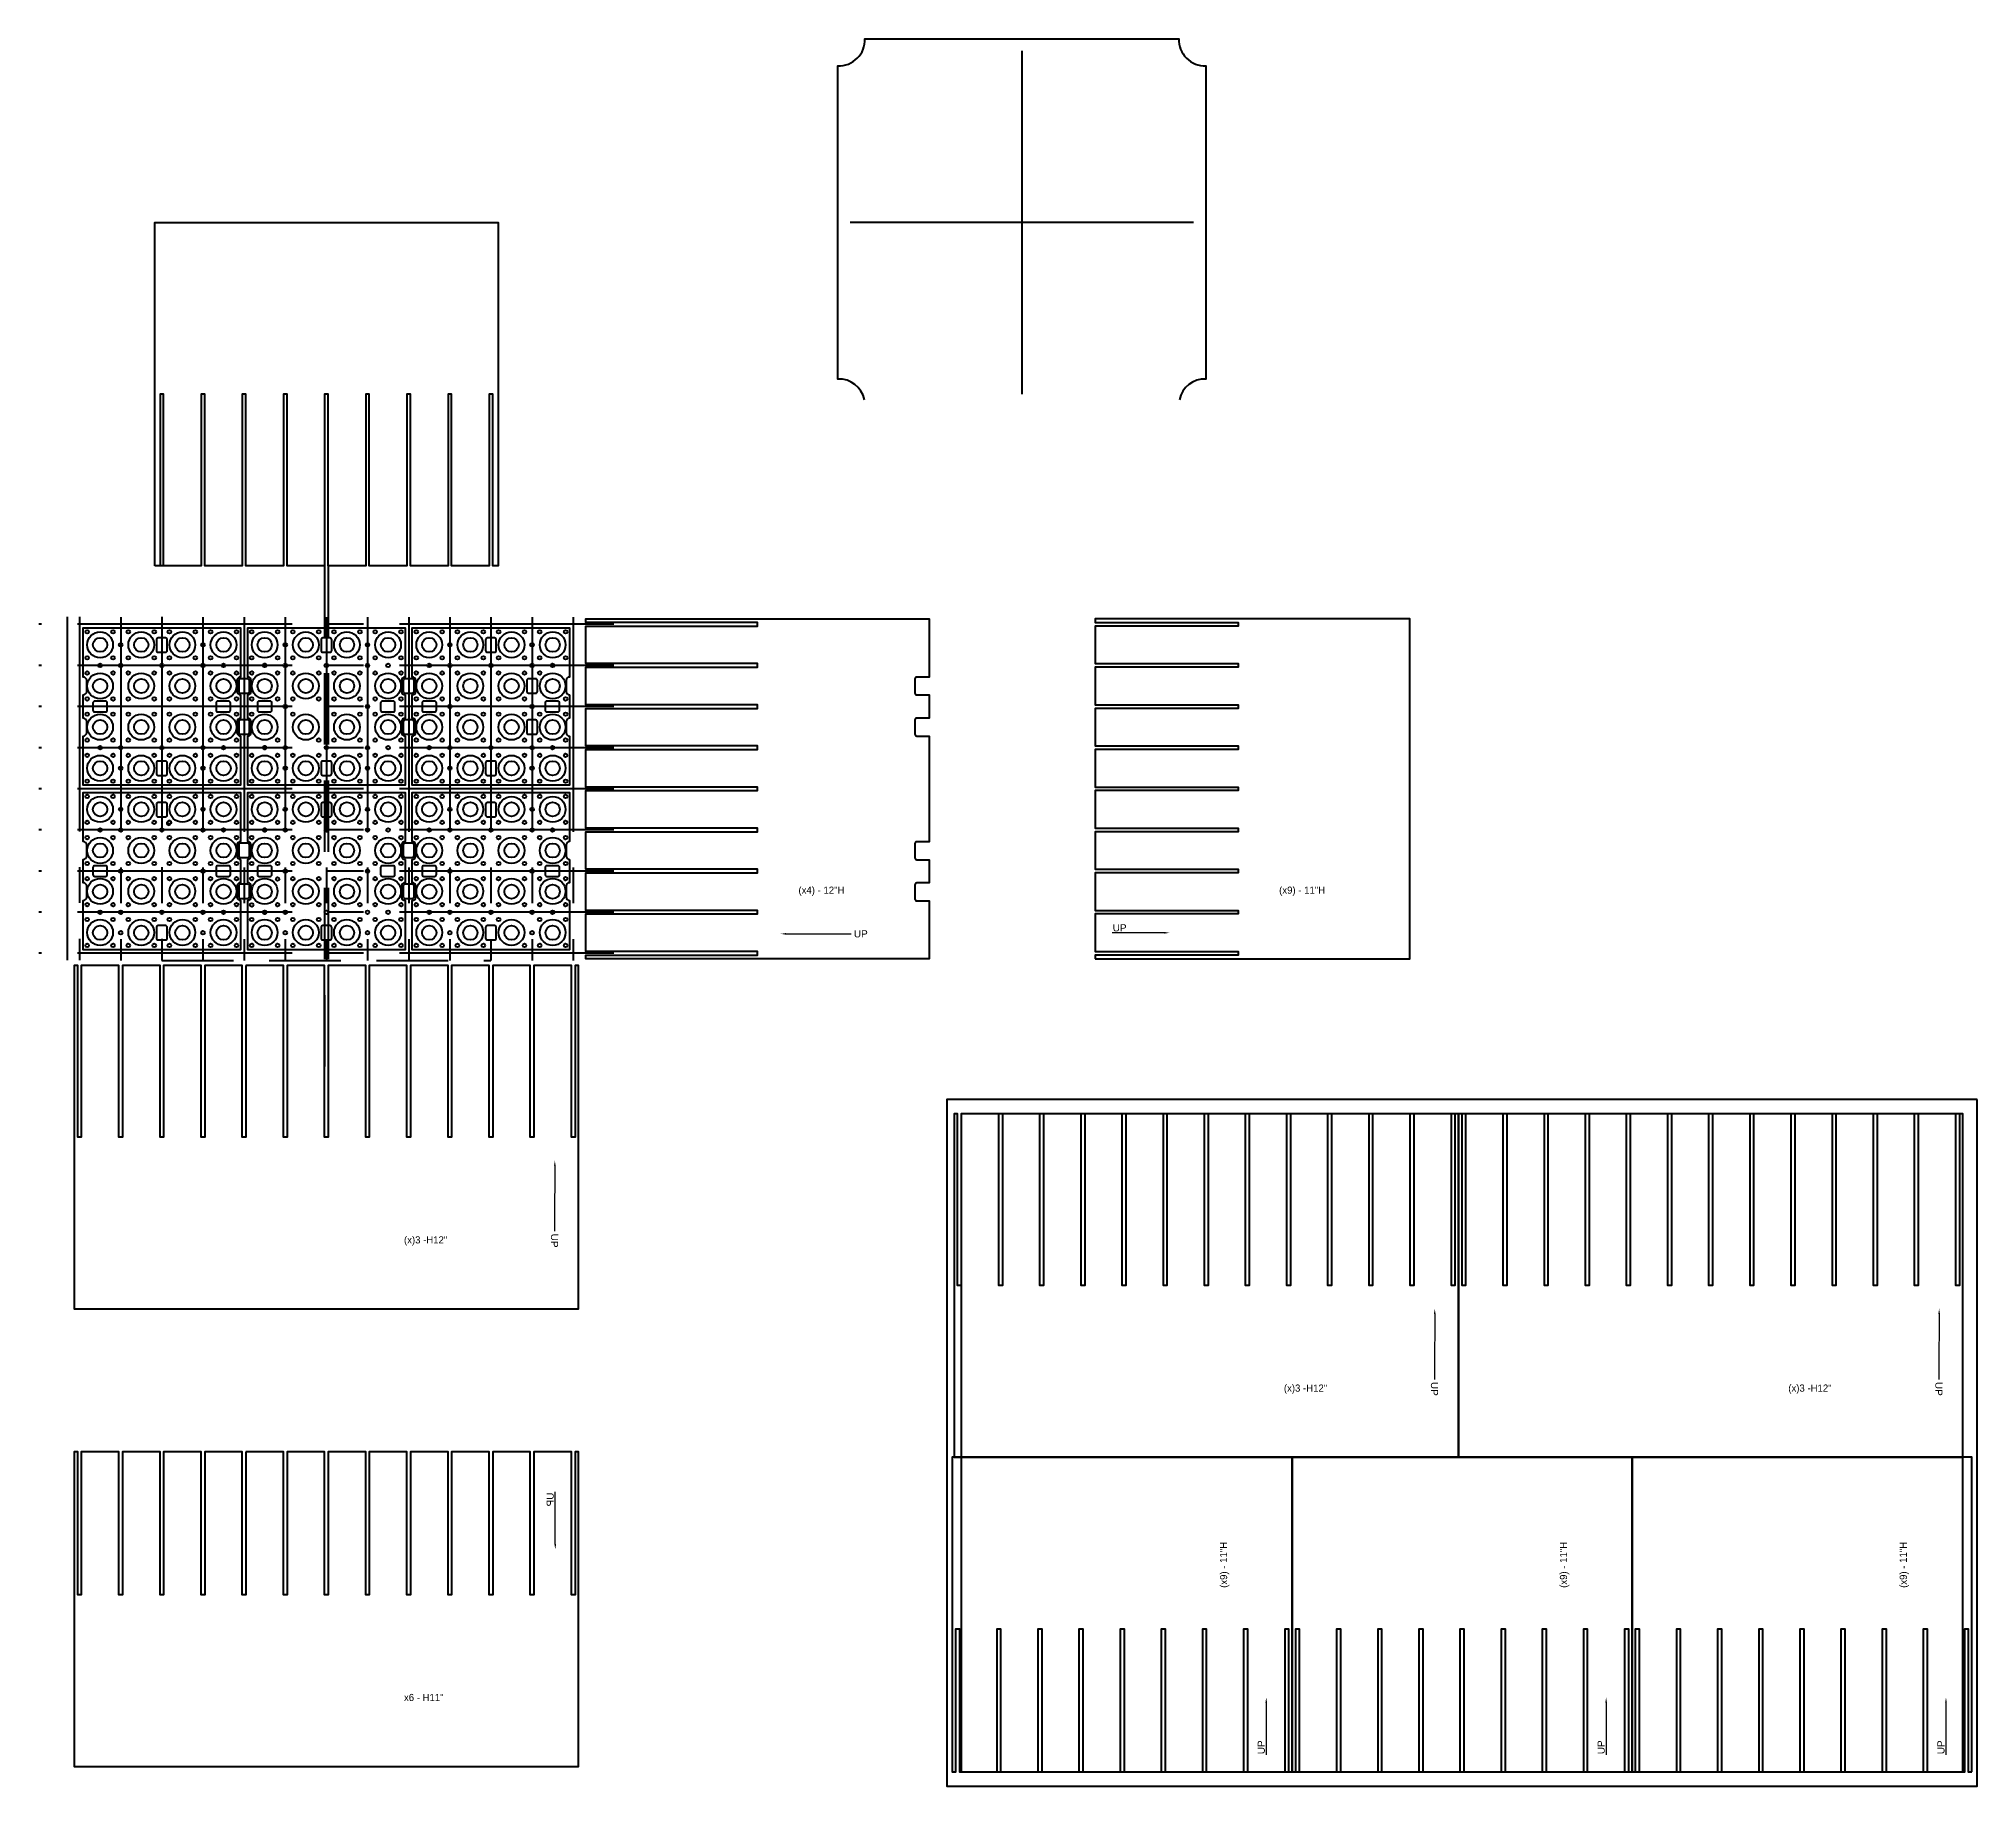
# Model space of a CAD drawing. Header units: millimetres. Extents: x -4815 to 20749, y -4662 to 5111.
# Drawn here: x 3309.4 to 3377.2, y 850.7 to 911.8 of the extents above; entities that cross this region are included whole.
import ezdxf
from ezdxf import colors
from ezdxf.entities.mleader import LeaderData, LeaderLine
from ezdxf.math import Vec2, Vec3

# ---------------------------------------------------------------- set-up
doc = ezdxf.new("R2010")
doc.units = ezdxf.units.MM
doc.header["$LTSCALE"] = 10
doc.header["$MEASUREMENT"] = 0
doc.linetypes.add('CENTER2', pattern=[1.125, 0.75, -0.125, 0.125, -0.125])
doc.linetypes.add('DASHED2', pattern=[0.375, 0.25, -0.125])
for name, color, linetype in [('A-ANNO-CNTR', 10, 'CENTER2'), ('A-ANNO-LEGN', 4, 'Continuous'), ('A-DETL-___4', 4, 'Continuous'), ('A-SECT-___5', 5, 'Continuous'), ('A-TTBL-___3', 3, 'Continuous')]:
    doc.layers.add(name, color=color, linetype=linetype)

msp = doc.modelspace()

# ---------------------------------------------------------------- texts
at = {"layer": 'Defpoints', "lineweight": 40, "transparency": 33554687, "char_height": 0.25, "attachment_point": 1}
for s, width, insert in [('(x4) - 12"H', 3.6283, (3335.978, 882.126)), ('(x9) - 11"H', 1.69873, (3352.773, 882.126)), ('(x)3 -H12" ', 3.50917, (3322.194, 869.905)), ('(x)3 -H12" ', 3.50917, (3352.939, 864.725)), ('(x)3 -H12" ', 3.50917, (3370.564, 864.725)), ('x6 - H11"', 3.50917, (3322.194, 853.914))]:
    msp.add_mtext_dynamic_manual_height_columns(s, width=width, gutter_width=1.25, heights=[0], dxfattribs=dict(at, insert=insert))
at = {"layer": 'Defpoints', "lineweight": 40, "transparency": 33554687, "char_height": 0.25, "attachment_point": 1, "rotation": 90}
for insert in [(3350.707, 857.619), (3362.582, 857.619), (3374.457, 857.619)]:
    msp.add_mtext_dynamic_manual_height_columns('(x9) - 11"H', width=1.69873, gutter_width=1.25, heights=[0], dxfattribs=dict(at, insert=insert))

# ---------------------------------------------------------------- blocks, each defined once
blk = doc.blocks.new('Interface PCB (Rev 2)')
at = {"layer": 'A-DETL-___4', "lineweight": 40, "transparency": 33554687}
blk.add_lwpolyline([(2.75, 0.406), (2.75, -0.406, 0.414214), (2.625, -0.531), (2.625, -0.906, 0.414214), (2.75, -1.031), (2.75, -2.75), (-2.75, -2.75), (-2.75, -1.031, 0.414214), (-2.625, -0.906), (-2.625, -0.531, 0.414214), (-2.75, -0.406), (-2.75, 0.406, 0.414214), (-2.625, 0.531), (-2.625, 0.906, 0.414214), (-2.75, 1.031), (-2.75, 2.75), (2.75, 2.75), (2.75, 1.031, 0.414214), (2.625, 0.906), (2.625, 0.531, 0.414214), (2.75, 0.406)], format="xyb", dxfattribs=at)
for centre, radius in [((-2.156, 2.156), 0.25), ((-1.438, 2.156), 0.0625), ((-0.719, 2.156), 0.25), ((0.719, 2.156), 0.25), ((1.437, 2.156), 0.0625), ((2.156, 2.156), 0.25), ((-2.156, 1.437), 0.0625), ((-1.438, 1.437), 0.0625), ((0, 1.437), 0.0625), ((1.437, 1.437), 0.0625), ((2.156, 1.437), 0.0625), ((-2.156, 0.719), 0.25), ((-0.719, 0.719), 0.25), ((0.719, 0.719), 0.25), ((2.156, 0.719), 0.25), ((-2.156, -0.719), 0.25), ((-0.719, -0.719), 0.25), ((0.719, -0.719), 0.25), ((2.156, -0.719), 0.25), ((-2.156, -2.156), 0.25), ((-2.156, -1.438), 0.0625), ((-1.438, -1.438), 0.0625), ((-0.719, -2.156), 0.25), ((0, -1.438), 0.0625), ((0.719, -2.156), 0.25), ((1.437, -1.438), 0.0625), ((2.156, -2.156), 0.25), ((2.156, -1.438), 0.0625), ((-1.438, -2.156), 0.0625), ((1.437, -2.156), 0.0625)]:
    blk.add_circle(centre, radius, dxfattribs=at)

# ---------------------------------------------------------------- linework, layer by layer
at = {"layer": 'A-ANNO-CNTR', "lineweight": 40, "transparency": 33554687}
for p, q in [((3343.784, 911.337), (3343.784, 899.337)), ((3349.784, 905.337), (3337.784, 905.337)), ((3310.42, 891.554), (3310.42, 879.554)), ((3310.858, 891.554), (3310.858, 879.554)), ((3312.295, 891.543), (3312.295, 879.543)), ((3313.733, 891.554), (3313.733, 879.554)), ((3313.733, 891.543), (3313.733, 879.543)), ((3315.17, 891.543), (3315.17, 879.543)), ((3316.608, 891.543), (3316.608, 879.543)), ((3318.045, 891.543), (3318.045, 879.543)), ((3319.483, 891.543), (3319.483, 879.543)), ((3320.92, 891.543), (3320.92, 879.543)), ((3322.358, 891.543), (3322.358, 879.543)), ((3323.795, 891.543), (3323.795, 879.543)), ((3325.233, 891.543), (3325.233, 879.543)), ((3326.67, 891.543), (3326.67, 879.543)), ((3328.108, 891.543), (3328.108, 879.543)), ((3329.532, 891.293), (3309.433, 891.293)), ((3329.532, 889.855), (3309.433, 889.855)), ((3329.532, 888.418), (3309.433, 888.418)), ((3329.532, 886.98), (3309.433, 886.98)), ((3329.532, 885.543), (3309.433, 885.543)), ((3329.532, 884.105), (3309.433, 884.105)), ((3329.532, 882.668), (3309.433, 882.668)), ((3329.532, 881.23), (3309.433, 881.23)), ((3329.532, 879.804), (3309.433, 879.804))]:
    msp.add_line(p, q, dxfattribs=at)
at = {"layer": 'A-SECT-___5', "lineweight": 40, "transparency": 33554687}
msp.add_lwpolyline([(3338.282, 899.137, 0.367053), (3337.356, 899.864), (3337.356, 910.81, 0.436603), (3338.3, 911.754), (3349.268, 911.754, 0.436603), (3350.212, 910.81), (3350.212, 899.864, 0.367053), (3349.286, 899.137, 0.367053)], format="xyb", dxfattribs=at)
for points in [[(3313.858, 890.313, 0.414214), (3313.92, 890.375), (3313.92, 890.75, 0.414214), (3313.858, 890.813), (3313.608, 890.813, 0.414214), (3313.545, 890.75), (3313.545, 890.375, 0.414214), (3313.608, 890.313)], [(3319.608, 890.313, 0.414214), (3319.67, 890.375), (3319.67, 890.75, 0.414214), (3319.608, 890.813), (3319.358, 890.813, 0.414214), (3319.295, 890.75), (3319.295, 890.375, 0.414214), (3319.358, 890.313)], [(3325.358, 890.313, 0.414214), (3325.42, 890.375), (3325.42, 890.75, 0.414214), (3325.358, 890.813), (3325.108, 890.813, 0.414214), (3325.045, 890.75), (3325.045, 890.375, 0.414214), (3325.108, 890.313)], [(3316.733, 888.886, 0.414214), (3316.795, 888.949), (3316.795, 889.324, 0.414214), (3316.733, 889.386), (3316.483, 889.386, 0.414214), (3316.42, 889.324), (3316.42, 888.949, 0.414214), (3316.483, 888.886)], [(3322.483, 888.886, 0.414214), (3322.545, 888.949), (3322.545, 889.324, 0.414214), (3322.483, 889.386), (3322.233, 889.386, 0.414214), (3322.17, 889.324), (3322.17, 888.949, 0.414214), (3322.233, 888.886)], [(3326.795, 888.886, 0.414214), (3326.858, 888.949), (3326.858, 889.324, 0.414214), (3326.795, 889.386), (3326.545, 889.386, 0.414214), (3326.483, 889.324), (3326.483, 888.949, 0.414214), (3326.545, 888.886)], [(3311.326, 888.293, 0.414214), (3311.389, 888.23), (3311.764, 888.23, 0.414214), (3311.826, 888.293), (3311.826, 888.543, 0.414214), (3311.764, 888.605), (3311.389, 888.605, 0.414214), (3311.326, 888.543)], [(3315.628, 888.293, 0.414214), (3315.69, 888.23), (3316.065, 888.23, 0.414214), (3316.128, 888.293), (3316.128, 888.543, 0.414214), (3316.065, 888.605), (3315.69, 888.605, 0.414214), (3315.628, 888.543)], [(3317.076, 888.293, 0.414214), (3317.139, 888.23), (3317.514, 888.23, 0.414214), (3317.576, 888.293), (3317.576, 888.543, 0.414214), (3317.514, 888.605), (3317.139, 888.605, 0.414214), (3317.076, 888.543)], [(3321.378, 888.293, 0.414214), (3321.44, 888.23), (3321.815, 888.23, 0.414214), (3321.878, 888.293), (3321.878, 888.543, 0.414214), (3321.815, 888.605), (3321.44, 888.605, 0.414214), (3321.378, 888.543)], [(3322.826, 888.293, 0.414214), (3322.889, 888.23), (3323.264, 888.23, 0.414214), (3323.326, 888.293), (3323.326, 888.543, 0.414214), (3323.264, 888.605), (3322.889, 888.605, 0.414214), (3322.826, 888.543)], [(3327.128, 888.293, 0.414214), (3327.19, 888.23), (3327.565, 888.23, 0.414214), (3327.628, 888.293), (3327.628, 888.543, 0.414214), (3327.565, 888.605), (3327.19, 888.605, 0.414214), (3327.128, 888.543)], [(3316.733, 887.449, 0.414214), (3316.795, 887.511), (3316.795, 887.886, 0.414214), (3316.733, 887.949), (3316.483, 887.949, 0.414214), (3316.42, 887.886), (3316.42, 887.511, 0.414214), (3316.483, 887.449)], [(3322.483, 887.449, 0.414214), (3322.545, 887.511), (3322.545, 887.886, 0.414214), (3322.483, 887.949), (3322.233, 887.949, 0.414214), (3322.17, 887.886), (3322.17, 887.511, 0.414214), (3322.233, 887.449)], [(3326.795, 887.449, 0.414214), (3326.858, 887.511), (3326.858, 887.886, 0.414214), (3326.795, 887.949), (3326.545, 887.949, 0.414214), (3326.483, 887.886), (3326.483, 887.511, 0.414214), (3326.545, 887.449)], [(3313.858, 886.011, 0.414214), (3313.92, 886.074), (3313.92, 886.449, 0.414214), (3313.858, 886.511), (3313.608, 886.511, 0.414214), (3313.545, 886.449), (3313.545, 886.074, 0.414214), (3313.608, 886.011)], [(3319.608, 886.011, 0.414214), (3319.67, 886.074), (3319.67, 886.449, 0.414214), (3319.608, 886.511), (3319.358, 886.511, 0.414214), (3319.295, 886.449), (3319.295, 886.074, 0.414214), (3319.358, 886.011)], [(3325.358, 886.011, 0.414214), (3325.42, 886.074), (3325.42, 886.449, 0.414214), (3325.358, 886.511), (3325.108, 886.511, 0.414214), (3325.045, 886.449), (3325.045, 886.074, 0.414214), (3325.108, 886.011)], [(3313.858, 884.563, 0.414214), (3313.92, 884.625), (3313.92, 885, 0.414214), (3313.858, 885.063), (3313.608, 885.063, 0.414214), (3313.545, 885), (3313.545, 884.625, 0.414214), (3313.608, 884.563)], [(3319.608, 884.563, 0.414214), (3319.67, 884.625), (3319.67, 885, 0.414214), (3319.608, 885.063), (3319.358, 885.063, 0.414214), (3319.295, 885), (3319.295, 884.625, 0.414214), (3319.358, 884.563)], [(3325.358, 884.563, 0.414214), (3325.42, 884.625), (3325.42, 885, 0.414214), (3325.358, 885.063), (3325.108, 885.063, 0.414214), (3325.045, 885), (3325.045, 884.625, 0.414214), (3325.108, 884.563)], [(3314.022, 884.313, 1.508577), (3313.941, 884.395, 1.508577)], [(3316.733, 883.147, 0.414214), (3316.795, 883.21), (3316.795, 883.585, 0.414214), (3316.733, 883.647), (3316.483, 883.647, 0.414214), (3316.42, 883.585), (3316.42, 883.21, 0.414214), (3316.483, 883.147)], [(3322.483, 883.147, 0.414214), (3322.545, 883.21), (3322.545, 883.585, 0.414214), (3322.483, 883.647), (3322.233, 883.647, 0.414214), (3322.17, 883.585), (3322.17, 883.21, 0.414214), (3322.233, 883.147)], [(3311.326, 882.543, 0.414214), (3311.389, 882.48), (3311.764, 882.48, 0.414214), (3311.826, 882.543), (3311.826, 882.793, 0.414214), (3311.764, 882.855), (3311.389, 882.855, 0.414214), (3311.326, 882.793)], [(3315.628, 882.543, 0.414214), (3315.69, 882.48), (3316.065, 882.48, 0.414214), (3316.128, 882.543), (3316.128, 882.793, 0.414214), (3316.065, 882.855), (3315.69, 882.855, 0.414214), (3315.628, 882.793)], [(3317.076, 882.543, 0.414214), (3317.139, 882.48), (3317.514, 882.48, 0.414214), (3317.576, 882.543), (3317.576, 882.793, 0.414214), (3317.514, 882.855), (3317.139, 882.855, 0.414214), (3317.076, 882.793)], [(3321.378, 882.543, 0.414214), (3321.44, 882.48), (3321.815, 882.48, 0.414214), (3321.878, 882.543), (3321.878, 882.793, 0.414214), (3321.815, 882.855), (3321.44, 882.855, 0.414214), (3321.378, 882.793)], [(3322.826, 882.543, 0.414214), (3322.889, 882.48), (3323.264, 882.48, 0.414214), (3323.326, 882.543), (3323.326, 882.793, 0.414214), (3323.264, 882.855), (3322.889, 882.855, 0.414214), (3322.826, 882.793)], [(3327.128, 882.543, 0.414214), (3327.19, 882.48), (3327.565, 882.48, 0.414214), (3327.628, 882.543), (3327.628, 882.793, 0.414214), (3327.565, 882.855), (3327.19, 882.855, 0.414214), (3327.128, 882.793)], [(3316.733, 881.71, 0.414214), (3316.795, 881.772), (3316.795, 882.147, 0.414214), (3316.733, 882.21), (3316.483, 882.21, 0.414214), (3316.42, 882.147), (3316.42, 881.772, 0.414214), (3316.483, 881.71)], [(3322.483, 881.71, 0.414214), (3322.545, 881.772), (3322.545, 882.147, 0.414214), (3322.483, 882.21), (3322.233, 882.21, 0.414214), (3322.17, 882.147), (3322.17, 881.772, 0.414214), (3322.233, 881.71)], [(3313.858, 880.261, 0.414214), (3313.92, 880.324), (3313.92, 880.699, 0.414214), (3313.858, 880.761), (3313.608, 880.761, 0.414214), (3313.545, 880.699), (3313.545, 880.324, 0.414214), (3313.608, 880.261)], [(3319.608, 880.261, 0.414214), (3319.67, 880.324), (3319.67, 880.699, 0.414214), (3319.608, 880.761), (3319.358, 880.761, 0.414214), (3319.295, 880.699), (3319.295, 880.324, 0.414214), (3319.358, 880.261)], [(3325.358, 880.261, 0.414214), (3325.42, 880.324), (3325.42, 880.699, 0.414214), (3325.358, 880.761), (3325.108, 880.761, 0.414214), (3325.045, 880.699), (3325.045, 880.324, 0.414214), (3325.108, 880.261)]]:
    msp.add_lwpolyline(points, format="xyb", close=True, dxfattribs=at)
for centre, radius in [((3311.124, 891.027), 0.0625), ((3311.576, 890.574), 0.45), ((3312.029, 891.027), 0.0625), ((3312.561, 891.027), 0.0625), ((3313.014, 890.574), 0.45), ((3313.467, 891.027), 0.0625), ((3313.999, 891.027), 0.0625), ((3314.451, 890.574), 0.45), ((3314.904, 891.027), 0.0625), ((3315.436, 891.027), 0.0625), ((3315.889, 890.574), 0.45), ((3316.342, 891.027), 0.0625), ((3316.874, 891.027), 0.0625), ((3317.326, 890.574), 0.45), ((3317.779, 891.027), 0.0625), ((3318.311, 891.027), 0.0625), ((3318.764, 890.574), 0.45), ((3319.217, 891.027), 0.0625), ((3319.749, 891.027), 0.0625), ((3320.201, 890.574), 0.45), ((3320.654, 891.027), 0.0625), ((3321.186, 891.027), 0.0625), ((3321.639, 890.574), 0.45), ((3322.092, 891.027), 0.0625), ((3322.092, 891.027), 0.0625), ((3322.624, 891.027), 0.0625), ((3323.076, 890.574), 0.45), ((3323.529, 891.027), 0.0625), ((3324.061, 891.027), 0.0625), ((3324.514, 890.574), 0.45), ((3324.967, 891.027), 0.0625), ((3325.499, 891.027), 0.0625), ((3325.951, 890.574), 0.45), ((3326.404, 891.027), 0.0625), ((3326.936, 891.027), 0.0625), ((3327.389, 890.574), 0.45), ((3327.842, 891.027), 0.0625), ((3311.124, 890.121), 0.0625), ((3312.029, 890.121), 0.0625), ((3312.295, 890.574), 0.0625), ((3312.561, 890.121), 0.0625), ((3313.467, 890.121), 0.0625), ((3313.999, 890.121), 0.0625), ((3314.904, 890.121), 0.0625), ((3315.17, 890.574), 0.0625), ((3315.436, 890.121), 0.0625), ((3316.342, 890.121), 0.0625), ((3316.874, 890.121), 0.0625), ((3317.779, 890.121), 0.0625), ((3318.045, 890.574), 0.0625), ((3318.311, 890.121), 0.0625), ((3319.217, 890.121), 0.0625), ((3319.749, 890.121), 0.0625), ((3320.654, 890.121), 0.0625), ((3320.92, 890.574), 0.0625), ((3321.186, 890.121), 0.0625), ((3321.186, 890.121), 0.0625), ((3322.092, 890.121), 0.0625), ((3322.624, 890.121), 0.0625), ((3323.529, 890.121), 0.0625), ((3323.795, 890.574), 0.0625), ((3324.061, 890.121), 0.0625), ((3324.967, 890.121), 0.0625), ((3325.499, 890.121), 0.0625), ((3326.404, 890.121), 0.0625), ((3326.67, 890.574), 0.0625), ((3326.936, 890.121), 0.0625), ((3327.842, 890.121), 0.0625), ((3311.124, 889.589), 0.0625), ((3311.576, 889.136), 0.45), ((3311.576, 889.855), 0.0625), ((3312.029, 889.589), 0.0625), ((3312.295, 889.855), 0.0625), ((3312.561, 889.589), 0.0625), ((3313.014, 889.136), 0.45), ((3313.467, 889.589), 0.0625), ((3313.733, 889.855), 0.0625), ((3313.999, 889.589), 0.0625), ((3314.451, 889.136), 0.45), ((3314.904, 889.589), 0.0625), ((3315.17, 889.855), 0.0625), ((3315.436, 889.589), 0.0625), ((3315.889, 889.136), 0.45), ((3315.889, 889.855), 0.0625), ((3316.342, 889.589), 0.0625), ((3316.874, 889.589), 0.0625), ((3317.326, 889.136), 0.45), ((3317.326, 889.855), 0.0625), ((3317.779, 889.589), 0.0625), ((3318.045, 889.855), 0.0625), ((3318.311, 889.589), 0.0625), ((3318.764, 889.136), 0.45), ((3319.217, 889.589), 0.0625), ((3319.483, 889.855), 0.0625), ((3319.749, 889.589), 0.0625), ((3320.201, 889.136), 0.45), ((3320.654, 889.589), 0.0625), ((3320.92, 889.855), 0.0625), ((3321.186, 889.589), 0.0625), ((3321.639, 889.136), 0.45), ((3321.639, 889.855), 0.0625), ((3322.092, 889.589), 0.0625), ((3322.624, 889.589), 0.0625), ((3323.076, 889.136), 0.45), ((3323.076, 889.855), 0.0625), ((3323.529, 889.589), 0.0625), ((3323.795, 889.855), 0.0625), ((3324.061, 889.589), 0.0625), ((3324.514, 889.136), 0.45), ((3324.967, 889.589), 0.0625), ((3325.233, 889.855), 0.0625), ((3325.499, 889.589), 0.0625), ((3325.951, 889.136), 0.45), ((3326.404, 889.589), 0.0625), ((3326.67, 889.855), 0.0625), ((3326.936, 889.589), 0.0625), ((3327.389, 889.136), 0.45), ((3327.389, 889.855), 0.0625), ((3311.124, 888.684), 0.0625), ((3312.029, 888.684), 0.0625), ((3312.561, 888.684), 0.0625), ((3313.467, 888.684), 0.0625), ((3313.999, 888.684), 0.0625), ((3314.904, 888.684), 0.0625), ((3315.436, 888.684), 0.0625), ((3316.342, 888.684), 0.0625), ((3316.874, 888.684), 0.0625), ((3317.779, 888.684), 0.0625), ((3318.311, 888.684), 0.0625), ((3319.217, 888.684), 0.0625), ((3319.749, 888.684), 0.0625), ((3320.654, 888.684), 0.0625), ((3321.186, 888.684), 0.0625), ((3322.092, 888.684), 0.0625), ((3322.624, 888.684), 0.0625), ((3323.529, 888.684), 0.0625), ((3324.061, 888.684), 0.0625), ((3324.967, 888.684), 0.0625), ((3325.499, 888.684), 0.0625), ((3326.404, 888.684), 0.0625), ((3327.842, 888.684), 0.0625), ((3311.124, 888.152), 0.0625), ((3311.576, 887.699), 0.45), ((3312.029, 888.152), 0.0625), ((3312.561, 888.152), 0.0625), ((3313.014, 887.699), 0.45), ((3313.467, 888.152), 0.0625), ((3313.999, 888.152), 0.0625), ((3314.451, 887.699), 0.45), ((3314.904, 888.152), 0.0625), ((3315.436, 888.152), 0.0625), ((3315.889, 887.699), 0.45), ((3316.342, 888.152), 0.0625), ((3316.874, 888.152), 0.0625), ((3317.326, 887.699), 0.45), ((3318.045, 888.418), 0.0625), ((3318.311, 888.152), 0.0625), ((3318.764, 887.699), 0.45), ((3319.749, 888.152), 0.0625), ((3320.201, 887.699), 0.45), ((3320.654, 888.152), 0.0625), ((3320.92, 888.418), 0.0625), ((3321.186, 888.152), 0.0625), ((3321.639, 887.699), 0.45), ((3322.092, 888.152), 0.0625), ((3322.624, 888.152), 0.0625), ((3323.076, 887.699), 0.45), ((3323.529, 888.152), 0.0625), ((3323.795, 888.418), 0.0625), ((3324.061, 888.152), 0.0625), ((3324.514, 887.699), 0.45), ((3324.967, 888.152), 0.0625), ((3325.499, 888.152), 0.0625), ((3325.951, 887.699), 0.45), ((3326.404, 888.152), 0.0625), ((3326.67, 888.418), 0.0625), ((3326.936, 888.152), 0.0625), ((3327.389, 887.699), 0.45), ((3327.842, 888.152), 0.0625), ((3311.124, 887.246), 0.0625), ((3312.029, 887.246), 0.0625), ((3312.561, 887.246), 0.0625), ((3313.467, 887.246), 0.0625), ((3313.999, 887.246), 0.0625), ((3314.904, 887.246), 0.0625), ((3315.436, 887.246), 0.0625), ((3316.342, 887.246), 0.0625), ((3317.779, 887.246), 0.0625), ((3319.217, 887.246), 0.0625), ((3319.749, 887.246), 0.0625), ((3320.654, 887.246), 0.0625), ((3321.186, 887.246), 0.0625), ((3322.092, 887.246), 0.0625), ((3322.624, 887.246), 0.0625), ((3323.529, 887.246), 0.0625), ((3324.061, 887.246), 0.0625), ((3324.967, 887.246), 0.0625), ((3325.499, 887.246), 0.0625), ((3326.404, 887.246), 0.0625), ((3326.936, 887.246), 0.0625), ((3327.842, 887.246), 0.0625), ((3311.124, 886.714), 0.0625), ((3311.576, 886.261), 0.45), ((3311.576, 886.98), 0.0625), ((3312.029, 886.714), 0.0625), ((3312.295, 886.98), 0.0625), ((3312.561, 886.714), 0.0625), ((3313.014, 886.261), 0.45), ((3313.467, 886.714), 0.0625), ((3313.733, 886.98), 0.0625), ((3313.999, 886.714), 0.0625), ((3314.451, 886.261), 0.45), ((3314.904, 886.714), 0.0625), ((3315.17, 886.98), 0.0625), ((3315.436, 886.714), 0.0625), ((3315.889, 886.261), 0.45), ((3315.889, 886.98), 0.0625), ((3316.342, 886.714), 0.0625), ((3316.874, 886.714), 0.0625), ((3317.326, 886.261), 0.45), ((3317.326, 886.98), 0.0625), ((3317.779, 886.714), 0.0625), ((3318.045, 886.98), 0.0625), ((3318.311, 886.714), 0.0625), ((3318.764, 886.261), 0.45), ((3319.217, 886.714), 0.0625), ((3319.483, 886.98), 0.0625), ((3319.749, 886.714), 0.0625), ((3320.201, 886.261), 0.45), ((3320.654, 886.714), 0.0625), ((3320.92, 886.98), 0.0625), ((3321.186, 886.714), 0.0625), ((3321.639, 886.261), 0.45), ((3321.639, 886.98), 0.0625), ((3322.092, 886.714), 0.0625), ((3322.624, 886.714), 0.0625), ((3323.076, 886.261), 0.45), ((3323.076, 886.98), 0.0625), ((3323.529, 886.714), 0.0625), ((3323.795, 886.98), 0.0625), ((3324.061, 886.714), 0.0625), ((3324.514, 886.261), 0.45), ((3324.967, 886.714), 0.0625), ((3325.233, 886.98), 0.0625), ((3325.499, 886.714), 0.0625), ((3325.951, 886.261), 0.45), ((3326.404, 886.714), 0.0625), ((3326.67, 886.98), 0.0625), ((3326.936, 886.714), 0.0625), ((3327.389, 886.261), 0.45), ((3327.389, 886.98), 0.0625), ((3327.842, 886.714), 0.0625), ((3327.842, 886.714), 0.0625), ((3312.295, 886.261), 0.0625), ((3315.17, 886.261), 0.0625), ((3318.045, 886.261), 0.0625), ((3320.92, 886.261), 0.0625), ((3323.795, 886.261), 0.0625), ((3326.67, 886.261), 0.0625), ((3311.124, 885.809), 0.0625), ((3311.124, 885.277), 0.0625), ((3311.576, 884.824), 0.45), ((3312.029, 885.809), 0.0625), ((3312.029, 885.277), 0.0625), ((3312.561, 885.809), 0.0625), ((3312.561, 885.277), 0.0625), ((3313.014, 884.824), 0.45), ((3313.467, 885.809), 0.0625), ((3313.467, 885.277), 0.0625), ((3313.999, 885.809), 0.0625), ((3313.999, 885.277), 0.0625), ((3314.451, 884.824), 0.45), ((3314.904, 885.809), 0.0625), ((3314.904, 885.277), 0.0625), ((3315.436, 885.809), 0.0625), ((3315.436, 885.277), 0.0625), ((3315.889, 884.824), 0.45), ((3316.342, 885.809), 0.0625), ((3316.342, 885.277), 0.0625), ((3316.874, 885.809), 0.0625), ((3316.874, 885.277), 0.0625), ((3317.326, 884.824), 0.45), ((3317.779, 885.809), 0.0625), ((3317.779, 885.277), 0.0625), ((3318.311, 885.809), 0.0625), ((3318.311, 885.277), 0.0625), ((3318.764, 884.824), 0.45), ((3319.217, 885.809), 0.0625), ((3319.217, 885.277), 0.0625), ((3319.749, 885.809), 0.0625), ((3319.749, 885.277), 0.0625), ((3320.201, 884.824), 0.45), ((3320.654, 885.809), 0.0625), ((3320.654, 885.277), 0.0625), ((3321.186, 885.809), 0.0625), ((3321.186, 885.277), 0.0625), ((3321.639, 884.824), 0.45), ((3322.092, 885.809), 0.0625), ((3322.092, 885.277), 0.0625), ((3322.624, 885.809), 0.0625), ((3322.624, 885.277), 0.0625), ((3323.076, 884.824), 0.45), ((3323.529, 885.809), 0.0625), ((3323.529, 885.277), 0.0625), ((3324.061, 885.809), 0.0625), ((3324.061, 885.277), 0.0625), ((3324.514, 884.824), 0.45), ((3324.967, 885.809), 0.0625), ((3324.967, 885.277), 0.0625), ((3325.499, 885.809), 0.0625), ((3325.499, 885.277), 0.0625), ((3325.951, 884.824), 0.45), ((3326.404, 885.809), 0.0625), ((3326.404, 885.277), 0.0625), ((3326.936, 885.809), 0.0625), ((3326.936, 885.809), 0.0625), ((3326.936, 885.277), 0.0625), ((3327.389, 884.824), 0.45), ((3327.842, 885.809), 0.0625), ((3327.842, 885.277), 0.0625), ((3312.295, 884.824), 0.0625), ((3315.17, 884.824), 0.0625), ((3318.045, 884.824), 0.0625), ((3320.92, 884.824), 0.0625), ((3323.795, 884.824), 0.0625), ((3326.67, 884.824), 0.0625), ((3311.124, 884.371), 0.0625), ((3311.576, 884.105), 0.0625), ((3312.029, 884.371), 0.0625), ((3312.295, 884.105), 0.0625), ((3312.561, 884.371), 0.0625), ((3313.467, 884.371), 0.0625), ((3313.733, 884.105), 0.0625), ((3313.999, 884.371), 0.0625), ((3314.904, 884.371), 0.0625), ((3315.17, 884.105), 0.0625), ((3315.436, 884.371), 0.0625), ((3315.889, 884.105), 0.0625), ((3316.342, 884.371), 0.0625), ((3316.874, 884.371), 0.0625), ((3317.326, 884.105), 0.0625), ((3317.779, 884.371), 0.0625), ((3318.045, 884.105), 0.0625), ((3318.311, 884.371), 0.0625), ((3319.217, 884.371), 0.0625), ((3319.483, 884.105), 0.0625), ((3319.749, 884.371), 0.0625), ((3320.654, 884.371), 0.0625), ((3320.92, 884.105), 0.0625), ((3321.186, 884.371), 0.0625), ((3321.639, 884.105), 0.0625), ((3322.092, 884.371), 0.0625), ((3322.624, 884.371), 0.0625), ((3323.076, 884.105), 0.0625), ((3323.529, 884.371), 0.0625), ((3323.795, 884.105), 0.0625), ((3324.061, 884.371), 0.0625), ((3324.967, 884.371), 0.0625), ((3325.233, 884.105), 0.0625), ((3325.499, 884.371), 0.0625), ((3326.404, 884.371), 0.0625), ((3326.67, 884.105), 0.0625), ((3326.936, 884.371), 0.0625), ((3327.389, 884.105), 0.0625), ((3327.842, 884.371), 0.0625), ((3311.124, 883.839), 0.0625), ((3311.576, 883.386), 0.45), ((3312.029, 883.839), 0.0625), ((3312.561, 883.839), 0.0625), ((3313.014, 883.386), 0.45), ((3313.467, 883.839), 0.0625), ((3313.999, 883.839), 0.0625), ((3314.451, 883.386), 0.45), ((3314.904, 883.839), 0.0625), ((3315.436, 883.839), 0.0625), ((3315.889, 883.386), 0.45), ((3316.342, 883.839), 0.0625), ((3316.874, 883.839), 0.0625), ((3317.326, 883.386), 0.45), ((3317.779, 883.839), 0.0625), ((3318.311, 883.839), 0.0625), ((3318.764, 883.386), 0.45), ((3319.217, 883.839), 0.0625), ((3319.749, 883.839), 0.0625), ((3320.201, 883.386), 0.45), ((3320.654, 883.839), 0.0625), ((3321.186, 883.839), 0.0625), ((3321.639, 883.386), 0.45), ((3322.092, 883.839), 0.0625), ((3322.624, 883.839), 0.0625), ((3323.076, 883.386), 0.45), ((3323.529, 883.839), 0.0625), ((3324.061, 883.839), 0.0625), ((3324.514, 883.386), 0.45), ((3324.967, 883.839), 0.0625), ((3325.499, 883.839), 0.0625), ((3325.951, 883.386), 0.45), ((3326.404, 883.839), 0.0625), ((3326.936, 883.839), 0.0625), ((3327.389, 883.386), 0.45), ((3327.842, 883.839), 0.0625), ((3311.124, 882.934), 0.0625), ((3312.029, 882.934), 0.0625), ((3312.295, 882.668), 0.0625), ((3312.561, 882.934), 0.0625), ((3313.467, 882.934), 0.0625), ((3313.999, 882.934), 0.0625), ((3314.904, 882.934), 0.0625), ((3315.17, 882.668), 0.0625), ((3315.436, 882.934), 0.0625), ((3316.342, 882.934), 0.0625), ((3316.874, 882.934), 0.0625), ((3317.779, 882.934), 0.0625), ((3318.045, 882.668), 0.0625), ((3318.311, 882.934), 0.0625), ((3319.217, 882.934), 0.0625), ((3319.749, 882.934), 0.0625), ((3320.654, 882.934), 0.0625), ((3320.92, 882.668), 0.0625), ((3321.186, 882.934), 0.0625), ((3322.092, 882.934), 0.0625), ((3322.624, 882.934), 0.0625), ((3323.529, 882.934), 0.0625), ((3323.795, 882.668), 0.0625), ((3324.061, 882.934), 0.0625), ((3324.967, 882.934), 0.0625), ((3325.499, 882.934), 0.0625), ((3326.404, 882.934), 0.0625), ((3326.67, 882.668), 0.0625), ((3326.936, 882.934), 0.0625), ((3327.842, 882.934), 0.0625), ((3311.124, 882.402), 0.0625), ((3311.576, 881.96), 0.45), ((3312.029, 882.402), 0.0625), ((3312.561, 882.402), 0.0625), ((3313.014, 881.96), 0.45), ((3313.467, 882.402), 0.0625), ((3313.999, 882.402), 0.0625), ((3314.451, 881.96), 0.45), ((3314.904, 882.402), 0.0625), ((3315.436, 882.402), 0.0625), ((3315.889, 881.96), 0.45), ((3316.342, 882.402), 0.0625), ((3316.874, 882.402), 0.0625), ((3317.326, 881.96), 0.45), ((3317.779, 882.391), 0.0625), ((3318.311, 882.402), 0.0625), ((3318.764, 881.96), 0.45), ((3319.217, 882.402), 0.0625), ((3319.749, 882.402), 0.0625), ((3320.201, 881.96), 0.45), ((3320.654, 882.402), 0.0625), ((3321.186, 882.402), 0.0625), ((3321.639, 881.96), 0.45), ((3322.092, 882.402), 0.0625), ((3322.624, 882.402), 0.0625), ((3323.076, 881.96), 0.45), ((3323.529, 882.402), 0.0625), ((3324.061, 882.402), 0.0625), ((3324.514, 881.96), 0.45), ((3324.967, 882.402), 0.0625), ((3324.967, 882.402), 0.0625), ((3325.499, 882.402), 0.0625), ((3325.951, 881.96), 0.45), ((3326.404, 882.402), 0.0625), ((3326.936, 882.402), 0.0625), ((3327.389, 881.96), 0.45), ((3327.842, 882.402), 0.0625), ((3311.124, 881.496), 0.0625), ((3311.576, 881.23), 0.0625), ((3312.029, 881.496), 0.0625), ((3312.295, 881.23), 0.0625), ((3312.561, 881.496), 0.0625), ((3313.467, 881.496), 0.0625), ((3313.733, 881.23), 0.0625), ((3313.999, 881.496), 0.0625), ((3314.904, 881.496), 0.0625), ((3315.17, 881.23), 0.0625), ((3315.436, 881.496), 0.0625), ((3315.889, 881.23), 0.0625), ((3316.342, 881.496), 0.0625), ((3316.874, 881.485), 0.0625), ((3317.326, 881.23), 0.0625), ((3317.779, 881.496), 0.0625), ((3318.045, 881.23), 0.0625), ((3318.311, 881.496), 0.0625), ((3319.217, 881.496), 0.0625), ((3319.483, 881.23), 0.0625), ((3319.749, 881.496), 0.0625), ((3320.654, 881.496), 0.0625), ((3320.92, 881.23), 0.0625), ((3321.186, 881.496), 0.0625), ((3321.639, 881.23), 0.0625), ((3322.092, 881.496), 0.0625), ((3322.624, 881.496), 0.0625), ((3323.076, 881.23), 0.0625), ((3323.529, 881.496), 0.0625), ((3323.795, 881.23), 0.0625), ((3324.061, 881.496), 0.0625), ((3324.061, 881.496), 0.0625), ((3324.967, 881.496), 0.0625), ((3325.233, 881.23), 0.0625), ((3325.499, 881.496), 0.0625), ((3326.404, 881.496), 0.0625), ((3326.67, 881.23), 0.0625), ((3326.936, 881.496), 0.0625), ((3327.389, 881.23), 0.0625), ((3327.842, 881.496), 0.0625), ((3311.124, 880.975), 0.0625), ((3311.576, 880.522), 0.45), ((3312.029, 880.975), 0.0625), ((3312.295, 880.511), 0.0625), ((3312.561, 880.975), 0.0625), ((3313.014, 880.522), 0.45), ((3313.467, 880.975), 0.0625), ((3313.999, 880.975), 0.0625), ((3314.451, 880.522), 0.45), ((3314.904, 880.975), 0.0625), ((3315.17, 880.511), 0.0625), ((3315.436, 880.975), 0.0625), ((3315.889, 880.522), 0.45), ((3316.342, 880.975), 0.0625), ((3316.874, 880.975), 0.0625), ((3317.326, 880.522), 0.45), ((3317.779, 880.975), 0.0625), ((3318.045, 880.511), 0.0625), ((3318.311, 880.975), 0.0625), ((3318.764, 880.522), 0.45), ((3319.217, 880.975), 0.0625), ((3319.749, 880.975), 0.0625), ((3320.201, 880.522), 0.45), ((3320.654, 880.975), 0.0625), ((3320.92, 880.511), 0.0625), ((3321.186, 880.975), 0.0625), ((3321.639, 880.522), 0.45), ((3322.092, 880.975), 0.0625), ((3322.624, 880.975), 0.0625), ((3323.076, 880.522), 0.45), ((3323.529, 880.975), 0.0625), ((3323.795, 880.511), 0.0625), ((3324.061, 880.975), 0.0625), ((3324.514, 880.522), 0.45), ((3324.967, 880.975), 0.0625), ((3325.499, 880.975), 0.0625), ((3325.951, 880.522), 0.45), ((3326.67, 880.511), 0.0625), ((3326.936, 880.975), 0.0625), ((3327.389, 880.522), 0.45), ((3327.842, 880.975), 0.0625), ((3311.124, 880.07), 0.0625), ((3312.029, 880.07), 0.0625), ((3312.561, 880.07), 0.0625), ((3313.467, 880.07), 0.0625), ((3313.999, 880.07), 0.0625), ((3314.904, 880.07), 0.0625), ((3315.436, 880.07), 0.0625), ((3316.342, 880.07), 0.0625), ((3316.874, 880.07), 0.0625), ((3317.779, 880.07), 0.0625), ((3318.311, 880.07), 0.0625), ((3319.217, 880.07), 0.0625), ((3319.749, 880.07), 0.0625), ((3320.654, 880.07), 0.0625), ((3321.186, 880.07), 0.0625), ((3322.092, 880.07), 0.0625), ((3322.624, 880.07), 0.0625), ((3323.529, 880.07), 0.0625), ((3324.061, 880.07), 0.0625), ((3324.967, 880.07), 0.0625), ((3326.404, 880.07), 0.0625), ((3326.936, 880.07), 0.0625), ((3327.842, 880.07), 0.0625)]:
    msp.add_circle(centre, radius, dxfattribs=at)
at = {"layer": 'A-TTBL-___3', "lineweight": 40, "transparency": 33554687}
for points in [[(3313.483, 893.336), (3313.483, 905.336), (3325.483, 905.336), (3325.483, 893.336), (3325.295, 893.336), (3325.295, 899.336), (3325.17, 899.336), (3325.17, 893.336), (3323.858, 893.336), (3323.858, 899.336), (3323.733, 899.336), (3323.733, 893.336), (3322.42, 893.336), (3322.42, 899.336), (3322.295, 899.336), (3322.295, 893.336), (3320.983, 893.336), (3320.983, 899.336), (3320.858, 899.336), (3320.858, 893.336), (3319.545, 893.336), (3319.545, 899.336), (3319.42, 899.336), (3319.42, 893.336), (3318.108, 893.336), (3318.108, 899.336), (3317.983, 899.336), (3317.983, 893.336), (3316.67, 893.336), (3316.67, 899.336), (3316.545, 899.336), (3316.545, 893.336), (3315.233, 893.336), (3315.233, 899.336), (3315.108, 899.336), (3315.108, 893.336), (3313.795, 893.336), (3313.795, 899.336), (3313.67, 899.336), (3313.67, 893.336)], [(3346.34, 879.605), (3357.34, 879.605), (3357.34, 891.48), (3346.34, 891.48), (3346.34, 891.355), (3351.34, 891.355), (3351.34, 891.23), (3346.34, 891.23), (3346.34, 889.918), (3351.34, 889.918), (3351.34, 889.793), (3346.34, 889.793), (3346.34, 888.48), (3351.34, 888.48), (3351.34, 888.355), (3346.34, 888.355), (3346.34, 887.043), (3351.34, 887.043), (3351.34, 886.918), (3346.34, 886.918), (3346.34, 885.605), (3351.34, 885.605), (3351.34, 885.48), (3346.34, 885.48), (3346.34, 884.168), (3351.34, 884.168), (3351.34, 884.043), (3346.34, 884.043), (3346.34, 882.73), (3351.34, 882.73), (3351.34, 882.605), (3346.34, 882.605), (3346.34, 881.293), (3351.34, 881.293), (3351.34, 881.168), (3346.34, 881.168), (3346.34, 879.855), (3351.34, 879.855), (3351.34, 879.73), (3346.34, 879.73)], [(3316.67, 879.366), (3316.67, 873.366), (3316.545, 873.366), (3316.545, 879.366), (3315.233, 879.366), (3315.233, 873.366), (3315.108, 873.366), (3315.108, 879.366), (3313.795, 879.366), (3313.795, 873.366), (3313.67, 873.366), (3313.67, 879.366), (3312.358, 879.366), (3312.358, 873.366), (3312.233, 873.366), (3312.233, 879.366), (3310.92, 879.366), (3310.92, 873.366), (3310.795, 873.366), (3310.795, 879.366), (3310.67, 879.366), (3310.67, 867.366), (3328.295, 867.366), (3328.295, 879.366), (3328.17, 879.366), (3328.17, 873.366), (3328.045, 873.366), (3328.045, 879.366), (3326.733, 879.366), (3326.733, 873.366), (3326.608, 873.366), (3326.608, 879.366), (3325.295, 879.366), (3325.295, 873.366), (3325.17, 873.366), (3325.17, 879.366), (3323.858, 879.366), (3323.858, 873.366), (3323.733, 873.366), (3323.733, 879.366), (3322.42, 879.366), (3322.42, 873.366), (3322.295, 873.366), (3322.295, 879.366), (3320.983, 879.366), (3320.983, 873.366), (3320.858, 873.366), (3320.858, 879.366), (3319.545, 879.366), (3319.545, 873.366), (3319.42, 873.366), (3319.42, 879.366), (3318.108, 879.366), (3318.108, 873.366), (3317.983, 873.366), (3317.983, 879.366)], [(3347.415, 874.186), (3347.415, 868.186), (3347.29, 868.186), (3347.29, 874.186), (3345.978, 874.186), (3345.978, 868.186), (3345.853, 868.186), (3345.853, 874.186), (3344.54, 874.186), (3344.54, 868.186), (3344.415, 868.186), (3344.415, 874.186), (3343.103, 874.186), (3343.103, 868.186), (3342.978, 868.186), (3342.978, 874.186), (3341.665, 874.186), (3341.665, 868.186), (3341.54, 868.186), (3341.54, 874.186), (3341.415, 874.186), (3341.415, 862.186), (3359.04, 862.186), (3359.04, 874.186), (3358.915, 874.186), (3358.915, 868.186), (3358.79, 868.186), (3358.79, 874.186), (3357.478, 874.186), (3357.478, 868.186), (3357.353, 868.186), (3357.353, 874.186), (3356.04, 874.186), (3356.04, 868.186), (3355.915, 868.186), (3355.915, 874.186), (3354.603, 874.186), (3354.603, 868.186), (3354.478, 868.186), (3354.478, 874.186), (3353.165, 874.186), (3353.165, 868.186), (3353.04, 868.186), (3353.04, 874.186), (3351.728, 874.186), (3351.728, 868.186), (3351.603, 868.186), (3351.603, 874.186), (3350.29, 874.186), (3350.29, 868.186), (3350.165, 868.186), (3350.165, 874.186), (3348.853, 874.186), (3348.853, 868.186), (3348.728, 868.186), (3348.728, 874.186)], [(3365.04, 874.186), (3365.04, 868.186), (3364.915, 868.186), (3364.915, 874.186), (3363.603, 874.186), (3363.603, 868.186), (3363.478, 868.186), (3363.478, 874.186), (3362.165, 874.186), (3362.165, 868.186), (3362.04, 868.186), (3362.04, 874.186), (3360.728, 874.186), (3360.728, 868.186), (3360.603, 868.186), (3360.603, 874.186), (3359.29, 874.186), (3359.29, 868.186), (3359.165, 868.186), (3359.165, 874.186), (3359.04, 874.186), (3359.04, 862.186), (3376.665, 862.186), (3376.665, 874.186), (3376.54, 874.186), (3376.54, 868.186), (3376.415, 868.186), (3376.415, 874.186), (3375.103, 874.186), (3375.103, 868.186), (3374.978, 868.186), (3374.978, 874.186), (3373.665, 874.186), (3373.665, 868.186), (3373.54, 868.186), (3373.54, 874.186), (3372.228, 874.186), (3372.228, 868.186), (3372.103, 868.186), (3372.103, 874.186), (3370.79, 874.186), (3370.79, 868.186), (3370.665, 868.186), (3370.665, 874.186), (3369.353, 874.186), (3369.353, 868.186), (3369.228, 868.186), (3369.228, 874.186), (3367.915, 874.186), (3367.915, 868.186), (3367.79, 868.186), (3367.79, 874.186), (3366.478, 874.186), (3366.478, 868.186), (3366.353, 868.186), (3366.353, 874.186)], [(3316.67, 862.376), (3316.67, 857.376), (3316.545, 857.376), (3316.545, 862.376), (3315.233, 862.376), (3315.233, 857.376), (3315.108, 857.376), (3315.108, 862.376), (3313.795, 862.376), (3313.795, 857.376), (3313.67, 857.376), (3313.67, 862.376), (3312.358, 862.376), (3312.358, 857.376), (3312.233, 857.376), (3312.233, 862.376), (3310.92, 862.376), (3310.92, 857.376), (3310.795, 857.376), (3310.795, 862.376), (3310.67, 862.376), (3310.67, 851.376), (3328.295, 851.376), (3328.295, 862.376), (3328.17, 862.376), (3328.17, 857.376), (3328.045, 857.376), (3328.045, 862.376), (3326.733, 862.376), (3326.733, 857.376), (3326.608, 857.376), (3326.608, 862.376), (3325.295, 862.376), (3325.295, 857.376), (3325.17, 857.376), (3325.17, 862.376), (3323.858, 862.376), (3323.858, 857.376), (3323.733, 857.376), (3323.733, 862.376), (3322.42, 862.376), (3322.42, 857.376), (3322.295, 857.376), (3322.295, 862.376), (3320.983, 862.376), (3320.983, 857.376), (3320.858, 857.376), (3320.858, 862.376), (3319.545, 862.376), (3319.545, 857.376), (3319.42, 857.376), (3319.42, 862.376), (3318.108, 862.376), (3318.108, 857.376), (3317.983, 857.376), (3317.983, 862.376)], [(3353.228, 851.186), (3353.228, 862.186), (3341.353, 862.186), (3341.353, 851.186), (3341.478, 851.186), (3341.478, 856.186), (3341.603, 856.186), (3341.603, 851.186), (3342.915, 851.186), (3342.915, 856.186), (3343.04, 856.186), (3343.04, 851.186), (3344.353, 851.186), (3344.353, 856.186), (3344.478, 856.186), (3344.478, 851.186), (3345.79, 851.186), (3345.79, 856.186), (3345.915, 856.186), (3345.915, 851.186), (3347.228, 851.186), (3347.228, 856.186), (3347.353, 856.186), (3347.353, 851.186), (3348.665, 851.186), (3348.665, 856.186), (3348.79, 856.186), (3348.79, 851.186), (3350.103, 851.186), (3350.103, 856.186), (3350.228, 856.186), (3350.228, 851.186), (3351.54, 851.186), (3351.54, 856.186), (3351.665, 856.186), (3351.665, 851.186), (3352.978, 851.186), (3352.978, 856.186), (3353.103, 856.186), (3353.103, 851.186)], [(3365.103, 851.186), (3365.103, 862.186), (3353.228, 862.186), (3353.228, 851.186), (3353.353, 851.186), (3353.353, 856.186), (3353.478, 856.186), (3353.478, 851.186), (3354.79, 851.186), (3354.79, 856.186), (3354.915, 856.186), (3354.915, 851.186), (3356.228, 851.186), (3356.228, 856.186), (3356.353, 856.186), (3356.353, 851.186), (3357.665, 851.186), (3357.665, 856.186), (3357.79, 856.186), (3357.79, 851.186), (3359.103, 851.186), (3359.103, 856.186), (3359.228, 856.186), (3359.228, 851.186), (3360.54, 851.186), (3360.54, 856.186), (3360.665, 856.186), (3360.665, 851.186), (3361.978, 851.186), (3361.978, 856.186), (3362.103, 856.186), (3362.103, 851.186), (3363.415, 851.186), (3363.415, 856.186), (3363.54, 856.186), (3363.54, 851.186), (3364.853, 851.186), (3364.853, 856.186), (3364.978, 856.186), (3364.978, 851.186)], [(3376.978, 851.186), (3376.978, 862.186), (3365.103, 862.186), (3365.103, 851.186), (3365.228, 851.186), (3365.228, 856.186), (3365.353, 856.186), (3365.353, 851.186), (3366.665, 851.186), (3366.665, 856.186), (3366.79, 856.186), (3366.79, 851.186), (3368.103, 851.186), (3368.103, 856.186), (3368.228, 856.186), (3368.228, 851.186), (3369.54, 851.186), (3369.54, 856.186), (3369.665, 856.186), (3369.665, 851.186), (3370.978, 851.186), (3370.978, 856.186), (3371.103, 856.186), (3371.103, 851.186), (3372.415, 851.186), (3372.415, 856.186), (3372.54, 856.186), (3372.54, 851.186), (3373.853, 851.186), (3373.853, 856.186), (3373.978, 856.186), (3373.978, 851.186), (3375.29, 851.186), (3375.29, 856.186), (3375.415, 856.186), (3375.415, 851.186), (3376.728, 851.186), (3376.728, 856.186), (3376.853, 856.186), (3376.853, 851.186)]]:
    msp.add_lwpolyline(points, close=True, dxfattribs=at)
msp.add_lwpolyline([(3340.108, 883.065), (3340.545, 883.065), (3340.545, 882.254), (3340.108, 882.254, 0.414214), (3340.045, 882.192), (3340.045, 881.69, 0.414214), (3340.108, 881.628), (3340.545, 881.628), (3340.545, 879.605), (3328.545, 879.605), (3328.545, 879.73), (3334.545, 879.73), (3334.545, 879.855), (3328.545, 879.855), (3328.545, 881.168), (3334.545, 881.168), (3334.545, 881.293), (3328.545, 881.293), (3328.545, 882.605), (3334.545, 882.605), (3334.545, 882.73), (3328.545, 882.73), (3328.545, 884.043), (3334.545, 884.043), (3334.545, 884.168), (3328.545, 884.168), (3328.545, 885.48), (3334.545, 885.48), (3334.545, 885.605), (3328.545, 885.605), (3328.545, 886.918), (3334.545, 886.918), (3334.545, 887.043), (3328.545, 887.043), (3328.545, 888.355), (3334.545, 888.355), (3334.545, 888.48), (3328.545, 888.48), (3328.545, 889.793), (3334.545, 889.793), (3334.545, 889.918), (3328.545, 889.918), (3328.545, 891.23), (3334.545, 891.23), (3334.545, 891.355), (3328.545, 891.355), (3328.545, 891.48), (3340.545, 891.48), (3340.545, 889.45), (3340.108, 889.45, 0.414214), (3340.045, 889.388), (3340.045, 888.886, 0.414214), (3340.108, 888.824), (3340.545, 888.824), (3340.545, 888.013), (3340.108, 888.013, 0.414214), (3340.045, 887.95), (3340.045, 887.449, 0.414214), (3340.108, 887.386), (3340.545, 887.386), (3340.545, 883.692), (3340.108, 883.692, 0.414214), (3340.045, 883.629), (3340.045, 883.128, 0.414214)], format="xyb", close=True, dxfattribs=at)
at = {"layer": 'Defpoints', "color": 6, "lineweight": 40, "transparency": 33554687}
for p, q in [((3343.784, 911.337), (3343.784, 899.337)), ((3349.784, 905.337), (3337.784, 905.337)), ((3310.42, 891.293), (3310.42, 879.804))]:
    msp.add_line(p, q, dxfattribs=at)
at = {"layer": 'Defpoints', "lineweight": 40, "transparency": 33554687}
msp.add_line((3313.795, 893.336), (3313.67, 893.336), dxfattribs=at)
at = {"layer": 'Defpoints', "color": 8, "linetype": 'DASHED2', "lineweight": 40, "transparency": 33554687}
for p, q in [((3319.42, 893.336), (3319.42, 874.812)), ((3319.545, 893.336), (3319.545, 874.812)), ((3313.733, 879.543), (3325.233, 879.543))]:
    msp.add_line(p, q, dxfattribs=at)
at = {"layer": 'Defpoints', "lineweight": 40, "transparency": 33554687}
for points in [[(3377.165, 874.686), (3341.165, 874.686), (3341.165, 850.686), (3377.165, 850.686)], [(3376.665, 874.186), (3341.665, 874.186), (3341.665, 851.186), (3376.665, 851.186)]]:
    msp.add_lwpolyline(points, close=True, dxfattribs=at)

# ---------------------------------------------------------------- block references
for p in [(3313.733, 888.418), (3319.483, 888.418), (3325.233, 888.418), (3313.733, 882.668), (3319.483, 882.668), (3325.233, 882.668)]:
    msp.add_blockref('Interface PCB (Rev 2)', p, dxfattribs=at)

msp.set_redraw_order([(e.dxf.handle, doc.entitydb.next_handle()) for e in msp.query("TEXT MTEXT ATTDEF DIMENSION ARC_DIMENSION")])  # texts and dimensions are drawn at this point

# ---------------------------------------------------------------- leaders
at = {"layer": 'A-ANNO-LEGN', "lineweight": 40, "transparency": 33554687}
ml = msp.add_multileader_mtext('Standard', dxfattribs=at)
ml.set_content('{\\fArial|b0|i0|c0|p0;UP}', color=256)
ml.set_leader_properties()
ml.build(insert=Vec2(0, 0))
ml.multileader.update_dxf_attribs({"text_right_attachment_type": 6, "dogleg_length": 0.36, "arrow_head_size": 0.18})
ctx = ml.context
ctx.base_point, ctx.char_height, ctx.arrow_head_size, ctx.landing_gap_size, ctx.plane_origin = Vec3(3337.823, 880.474), 0.25, 0.18, 0.09, Vec3(3335.357, 880.474)
ctx.right_attachment = 6
notes = []
notes.append((ctx, [(0, (1, 1, 0), (3337.463, 880.474), (1, 0), 0.36, [(0, [(3335.357, 880.474)], 0, [])])]))
ctx.mtext.insert, ctx.mtext.width, ctx.mtext.flow_direction = Vec3(3337.913, 880.601), 0.84946, 5
ml = msp.add_multileader_mtext('Standard', dxfattribs=at)
ml.set_content('{\\fArial|b0|i0|c0|p0;UP}', color=256)
ml.set_leader_properties()
ml.build(insert=Vec2(0, 0))
ml.multileader.update_dxf_attribs({"has_dogleg": 0, "text_right_attachment_type": 6, "dogleg_length": 0.36, "arrow_head_size": 0.18})
ctx = ml.context
ctx.base_point, ctx.char_height, ctx.arrow_head_size, ctx.landing_gap_size, ctx.plane_origin = Vec3(3346.868, 880.683), 0.25, 0.18, 0.09, Vec3(3351.187, 880.51)
ctx.right_attachment = 6
notes.append((ctx, [(0, (1, 1, 0), (3347.852, 880.51), (-1, 0), 0.36, [(0, [(3348.942, 880.51)], 0, [])])]))
ctx.mtext.insert, ctx.mtext.flow_direction = Vec3(3346.958, 880.81), 5
ml = msp.add_multileader_mtext('Standard', dxfattribs=at)
ml.set_content('{\\fArial|b0|i0|c0|p0;UP}', color=256)
ml.set_leader_properties()
ml.build(insert=Vec2(0, 0))
ml.multileader.update_dxf_attribs({"text_right_attachment_type": 6, "dogleg_length": 0.36, "arrow_head_size": 0.18})
ctx = ml.context
ctx.base_point, ctx.char_height, ctx.arrow_head_size, ctx.landing_gap_size, ctx.plane_origin, ctx.plane_x_axis, ctx.plane_y_axis = Vec3(3327.455, 870.086), 0.25, 0.18, 0.09, Vec3(3327.465, 872.552), Vec3(-0.003833, -0.999993), Vec3(0.999993, -0.003833)
ctx.right_attachment = 6
notes.append((ctx, [(0, (1, 1, 0), (3327.457, 870.446), (-0.003833, -0.999993), 0.36, [(0, [(3327.465, 872.552)], 0, [])])]))
ctx.mtext.insert, ctx.mtext.text_direction, ctx.mtext.rotation, ctx.mtext.width, ctx.mtext.flow_direction = Vec3(3327.582, 869.995), Vec3(-0.003833, -0.999993), 4.708556, 0.84946, 5
ml = msp.add_multileader_mtext('Standard', dxfattribs=at)
ml.set_content('{\\fArial|b0|i0|c0|p0;UP}', color=256)
ml.set_leader_properties()
ml.build(insert=Vec2(0, 0))
ml.multileader.update_dxf_attribs({"text_right_attachment_type": 6, "dogleg_length": 0.36, "arrow_head_size": 0.18})
ctx = ml.context
ctx.base_point, ctx.char_height, ctx.arrow_head_size, ctx.landing_gap_size, ctx.plane_origin, ctx.plane_x_axis, ctx.plane_y_axis = Vec3(3358.201, 864.906), 0.25, 0.18, 0.09, Vec3(3358.21, 867.372), Vec3(-0.003833, -0.999993), Vec3(0.999993, -0.003833)
ctx.right_attachment = 6
notes.append((ctx, [(0, (1, 1, 0), (3358.202, 865.266), (-0.003833, -0.999993), 0.36, [(0, [(3358.21, 867.372)], 0, [])])]))
ctx.mtext.insert, ctx.mtext.text_direction, ctx.mtext.rotation, ctx.mtext.width, ctx.mtext.flow_direction = Vec3(3358.327, 864.815), Vec3(-0.003833, -0.999993), 4.708556, 0.84946, 5
ml = msp.add_multileader_mtext('Standard', dxfattribs=at)
ml.set_content('{\\fArial|b0|i0|c0|p0;UP}', color=256)
ml.set_leader_properties()
ml.build(insert=Vec2(0, 0))
ml.multileader.update_dxf_attribs({"text_right_attachment_type": 6, "dogleg_length": 0.36, "arrow_head_size": 0.18})
ctx = ml.context
ctx.base_point, ctx.char_height, ctx.arrow_head_size, ctx.landing_gap_size, ctx.plane_origin, ctx.plane_x_axis, ctx.plane_y_axis = Vec3(3375.826, 864.906), 0.25, 0.18, 0.09, Vec3(3375.835, 867.372), Vec3(-0.003833, -0.999993), Vec3(0.999993, -0.003833)
ctx.right_attachment = 6
notes.append((ctx, [(0, (1, 1, 0), (3375.827, 865.266), (-0.003833, -0.999993), 0.36, [(0, [(3375.835, 867.372)], 0, [])])]))
ctx.mtext.insert, ctx.mtext.text_direction, ctx.mtext.rotation, ctx.mtext.width, ctx.mtext.flow_direction = Vec3(3375.952, 864.815), Vec3(-0.003833, -0.999993), 4.708556, 0.84946, 5
ml = msp.add_multileader_mtext('Standard', dxfattribs=at)
ml.set_content('{\\fArial|b0|i0|c0|p0;UP}', color=256)
ml.set_leader_properties()
ml.build(insert=Vec2(0, 0))
ml.multileader.update_dxf_attribs({"has_dogleg": 0, "text_right_attachment_type": 6, "dogleg_length": 0.36, "arrow_head_size": 0.18})
ctx = ml.context
ctx.base_point, ctx.char_height, ctx.arrow_head_size, ctx.landing_gap_size, ctx.plane_origin, ctx.plane_x_axis, ctx.plane_y_axis = Vec3(3327.3, 861.04), 0.25, 0.18, 0.09, Vec3(3327.49, 856.722), Vec3(0.003833, -0.999993), Vec3(0.999993, 0.003833)
ctx.right_attachment = 6
notes.append((ctx, [(0, (1, 1, 0), (3327.477, 860.057), (-0.003833, 0.999993), 0.36, [(0, [(3327.481, 858.967)], 0, [])])]))
ctx.mtext.insert, ctx.mtext.text_direction, ctx.mtext.rotation, ctx.mtext.flow_direction, ctx.mtext.extrusion = Vec3(3327.174, 860.949), Vec3(0.003833, -0.999993), 4.708556, 5, Vec3(0, 0, -1)
ml = msp.add_multileader_mtext('Standard', dxfattribs=at)
ml.set_content('{\\fArial|b0|i0|c0|p0;UP}', color=256)
ml.set_leader_properties()
ml.build(insert=Vec2(0, 0))
ml.multileader.update_dxf_attribs({"has_dogleg": 0, "text_right_attachment_type": 6, "dogleg_length": 0.36, "arrow_head_size": 0.18})
ctx = ml.context
ctx.base_point, ctx.char_height, ctx.arrow_head_size, ctx.landing_gap_size, ctx.plane_origin, ctx.plane_x_axis, ctx.plane_y_axis = Vec3(3352.15, 851.715), 0.25, 0.18, 0.09, Vec3(3352.323, 856.033), Vec3(0, 1), Vec3(-1, 0)
ctx.right_attachment = 6
notes.append((ctx, [(0, (1, 1, 0), (3352.323, 852.698), (0, -1), 0.36, [(0, [(3352.323, 853.789)], 0, [])])]))
ctx.mtext.insert, ctx.mtext.text_direction, ctx.mtext.rotation, ctx.mtext.flow_direction = Vec3(3352.023, 851.805), Vec3(0, 1), 1.570796, 5
ml = msp.add_multileader_mtext('Standard', dxfattribs=at)
ml.set_content('{\\fArial|b0|i0|c0|p0;UP}', color=256)
ml.set_leader_properties()
ml.build(insert=Vec2(0, 0))
ml.multileader.update_dxf_attribs({"has_dogleg": 0, "text_right_attachment_type": 6, "dogleg_length": 0.36, "arrow_head_size": 0.18})
ctx = ml.context
ctx.base_point, ctx.char_height, ctx.arrow_head_size, ctx.landing_gap_size, ctx.plane_origin, ctx.plane_x_axis, ctx.plane_y_axis = Vec3(3364.025, 851.715), 0.25, 0.18, 0.09, Vec3(3364.198, 856.033), Vec3(0, 1), Vec3(-1, 0)
ctx.right_attachment = 6
notes.append((ctx, [(0, (1, 1, 0), (3364.198, 852.698), (0, -1), 0.36, [(0, [(3364.198, 853.789)], 0, [])])]))
ctx.mtext.insert, ctx.mtext.text_direction, ctx.mtext.rotation, ctx.mtext.flow_direction = Vec3(3363.898, 851.805), Vec3(0, 1), 1.570796, 5
ml = msp.add_multileader_mtext('Standard', dxfattribs=at)
ml.set_content('{\\fArial|b0|i0|c0|p0;UP}', color=256)
ml.set_leader_properties()
ml.build(insert=Vec2(0, 0))
ml.multileader.update_dxf_attribs({"has_dogleg": 0, "text_right_attachment_type": 6, "dogleg_length": 0.36, "arrow_head_size": 0.18})
ctx = ml.context
ctx.base_point, ctx.char_height, ctx.arrow_head_size, ctx.landing_gap_size, ctx.plane_origin, ctx.plane_x_axis, ctx.plane_y_axis = Vec3(3375.9, 851.715), 0.25, 0.18, 0.09, Vec3(3376.073, 856.033), Vec3(0, 1), Vec3(-1, 0)
ctx.right_attachment = 6
notes.append((ctx, [(0, (1, 1, 0), (3376.073, 852.698), (0, -1), 0.36, [(0, [(3376.073, 853.789)], 0, [])])]))
ctx.mtext.insert, ctx.mtext.text_direction, ctx.mtext.rotation, ctx.mtext.flow_direction = Vec3(3375.773, 851.805), Vec3(0, 1), 1.570796, 5
for ctx, leaders in notes:
    for number, flags, end, landing, length, lines in leaders:
        leader = LeaderData()
        leader.index, (leader.has_last_leader_line, leader.has_dogleg_vector, leader.attachment_direction) = number, flags
        leader.last_leader_point, leader.dogleg_vector, leader.dogleg_length = Vec3(end), Vec3(landing), length
        for number, points, colour, breaks in lines:
            line = LeaderLine()
            line.index, line.vertices, line.color, line.breaks = number, Vec3.list(points), colors.encode_raw_color(colour), breaks
            leader.lines.append(line)
        ctx.leaders.append(leader)

doc.saveas('drawing.dxf')
